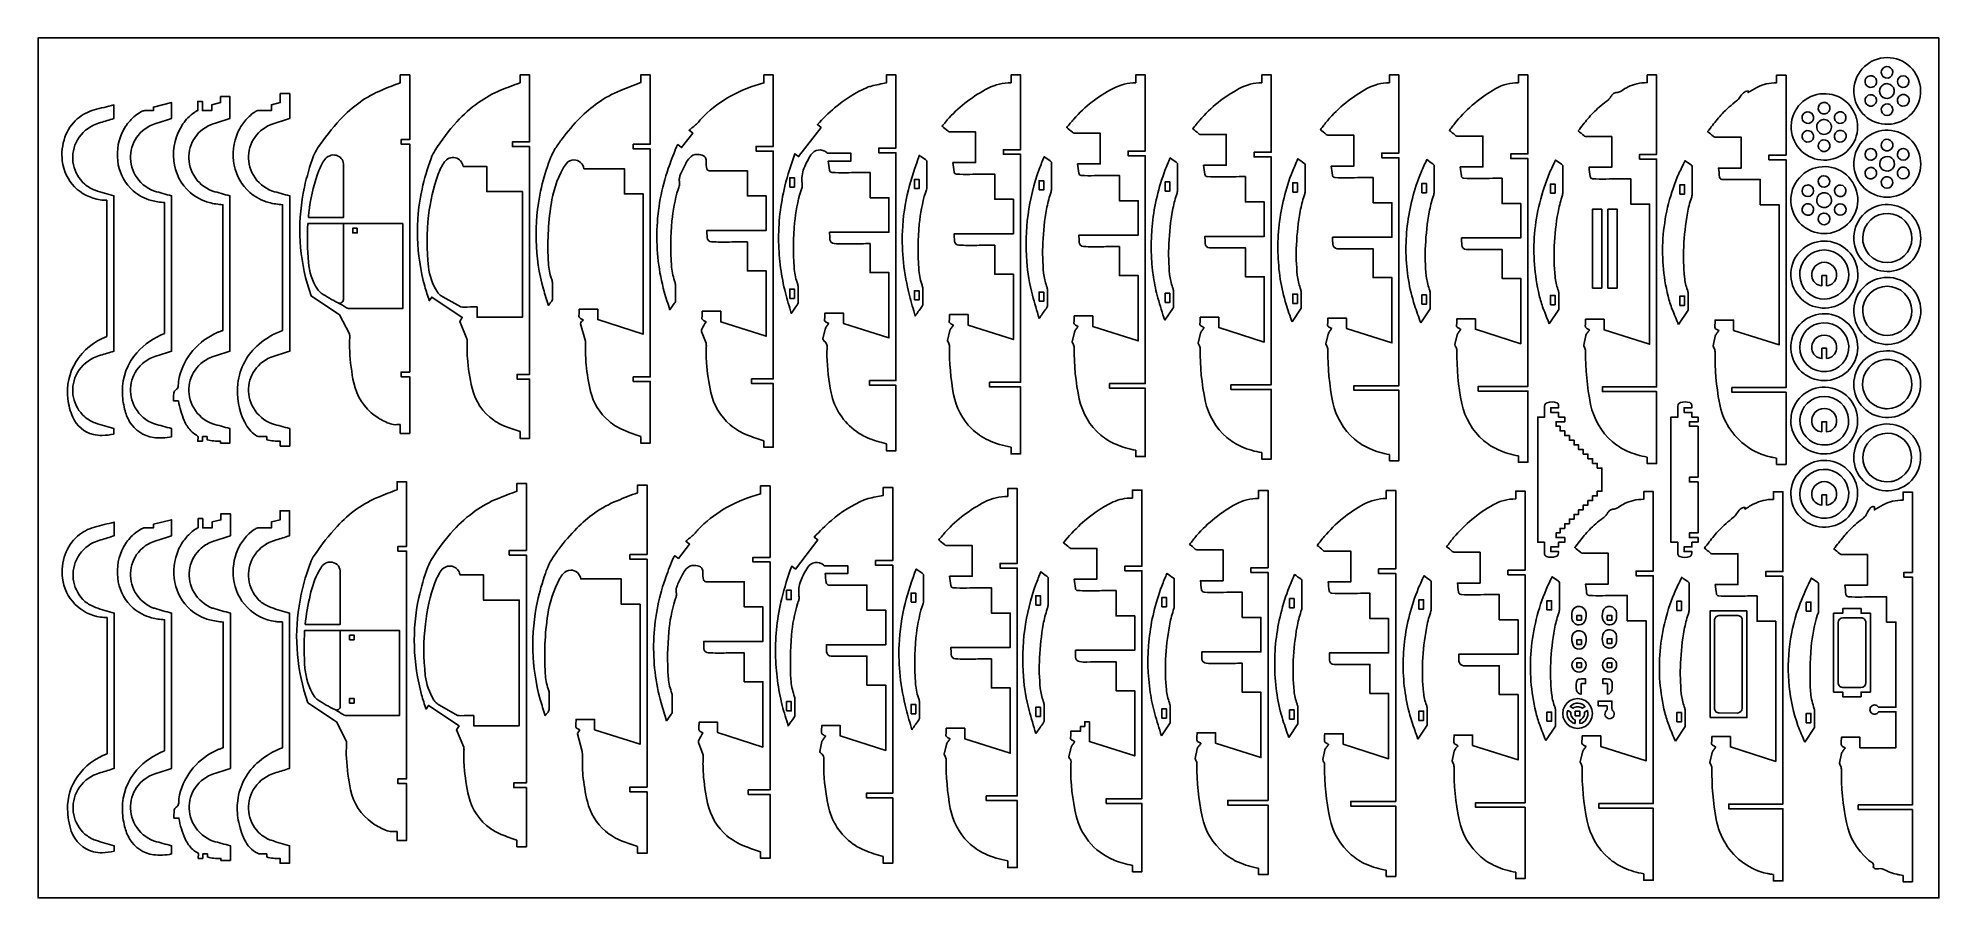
# Model space of a CAD drawing. Extents: x -3190 to 1727, y -837 to 1388.
import ezdxf

# ---------------------------------------------------------------- set-up
doc = ezdxf.new("R2010")
doc.units = 0
doc.header["$MEASUREMENT"] = 0
doc.layers.get('0').update_dxf_attribs({"linetype": 'CONTINUOUS'})
doc.layers.add('ETCH', color=5, linetype='CONTINUOUS')
doc.layers.add('LAYER_1', color=18, linetype='CONTINUOUS')

msp = doc.modelspace()

# ---------------------------------------------------------------- linework, layer by layer
msp.add_lwpolyline([(1726.7, 1387.7), (1726.7, -837.4), (-3190.3, -837.4), (-3190.3, 1387.7)], close=True)
at = {"layer": 'ETCH'}
for points in [[(-2412.8, 702, -0.012843), (-2392.5, 689.8, 0.077208), (-2387.1, 687.4), (-2247.1, 687.4), (-2247.1, 907.5), (-2400.4, 907.5)], [(-2421.1, -350.8, -0.012843), (-2400.8, -362.9, 0.077208), (-2395.3, -365.3), (-2255.4, -365.3), (-2255.4, -145.3), (-2408.6, -145.3)]]:
    msp.add_lwpolyline(points, format="xyb", dxfattribs=at)
at = {"layer": 'LAYER_1'}
for points in [[(1548, 1324.4, 0.988009), (1635.8, 1175.8, 0.987952), (1551.6, 1326.5, 0.00606), (1549.8, 1325.5, 0.006032)], [(-2253.3, 387.6), (-2253.3, 364.5), (-2228.8, 364.5), (-2228.8, 511.3), (-2251, 511.3), (-2251, 523.3), (-2228.8, 523.3), (-2228.8, 1113), (-2251, 1113), (-2251, 1125), (-2228.8, 1125), (-2228.8, 1292.2), (-2253.3, 1292.2), (-2253.3, 1271.5, 0.01158), (-2301.4, 1252.8, 0.056715), (-2357.3, 1221.9, 0.052187), (-2408.4, 1176.8, 0.037532), (-2467.1, 1102.4, 0.058109), (-2477.4, 1082.5, 0.037025), (-2501.2, 1001.6, 0.060336), (-2512.8, 876.9, 0.060322), (-2494.3, 753), (-2484.2, 720.4), (-2410.3, 671.1), (-2384.7, 622.1, -0.078028), (-2383.9, 613.2, 0.031), (-2384.2, 577.2, 0.037901), (-2373.6, 495.2, 0.189405), (-2317.9, 410.1, 0.049278), (-2286.8, 392.3, 0.066747), (-2270.9, 387.6, 0.057733), (-2262.1, 387.3, -0.019225)], [(-1943.5, 369.3), (-1943.5, 351.8), (-1918.9, 351.8), (-1918.9, 505.1), (-1951.3, 505.1), (-1951.3, 517.1), (-1918.9, 517.1), (-1918.9, 1106.7), (-1963.3, 1106.7), (-1963.3, 1118.7), (-1918.9, 1118.7), (-1918.9, 1292.2), (-1943.5, 1292.2), (-1943.5, 1271.8, 0.011138), (-1993.7, 1252.4, 0.057158), (-2051.1, 1220.7, 0.053536), (-2107.2, 1170.9, 0.043612), (-2163, 1097.6, 0.051411), (-2173.6, 1076.2, 0.036287), (-2197, 996.6, 0.060336), (-2208.7, 870.5, 0.060322), (-2189.9, 745.2, 0.011291), (-2184.3, 726.6, -0.003763), (-2178.4, 708), (-2172.1, 717.5), (-2092.8, 664.6), (-2099.4, 654.6), (-2080.9, 609.5, -0.057304), (-2080.2, 599.5, 0.029813), (-2079.7, 559.6, 0.040877), (-2067.7, 481.9, 0.181545), (-2011.6, 398.9, 0.05984), (-1983.8, 383.8, 0.017043)], [(-1631.1, 357), (-1631.1, 339.6), (-1606.6, 339.6), (-1606.6, 499), (-1650.9, 499), (-1650.9, 511), (-1606.6, 511), (-1606.6, 1100.6), (-1650.9, 1100.6), (-1650.9, 1112.6), (-1606.6, 1112.6), (-1606.6, 1292.2), (-1631.1, 1292.2), (-1631.1, 1272.5, 0.009719), (-1684, 1251.9, 0.05729), (-1742.3, 1219.7, 0.042456), (-1788.3, 1180.7, 0.035928), (-1834.8, 1126.6, 0.013503), (-1852.3, 1101.6, 0.032705), (-1858.6, 1090.7, 0.029032), (-1869.8, 1063.9, 0.031155), (-1890.2, 991.7, 0.060336), (-1902, 864.2, 0.060323), (-1883, 737.6, 0.011291), (-1876.7, 716.7, -0.003763), (-1870.1, 695.8, -0.036784), (-1864.4, 703.2, 0.110753), (-1859.7, 711.4), (-1859.7, 755.1, 0.034327), (-1862.3, 764.9, -0.065222), (-1870.1, 804.7, -0.053378), (-1863.4, 957, -0.084019), (-1832.9, 1049.4, -0.054475), (-1823.7, 1063.1, -0.22028), (-1804.1, 1072.1, -0.181086), (-1787.1, 1065.8, -0.177894), (-1778.2, 1049.6), (-1673.6, 1049.6), (-1673.6, 984.2), (-1625, 984.2), (-1625, 621.5), (-1742.5, 659), (-1742.5, 685.9), (-1790.4, 685.9, -0.024568), (-1791.2, 669.3, 0.148453), (-1790.4, 665.2, 0.167335), (-1787.3, 662.3, -0.043011), (-1780.4, 658.5, -0.053806), (-1784.3, 653.9, 0.162675), (-1787.1, 648.5), (-1774.5, 603.3, -0.03761), (-1773.9, 591, 0.029502), (-1772.4, 541.7, 0.037089), (-1761.1, 473.3, 0.157363), (-1714.2, 396.9, 0.085148), (-1671, 371.1, 0.015306)], [(-1312.9, 345.5), (-1312.9, 328.9), (-1288.4, 328.9), (-1288.4, 493.7), (-1344.8, 493.7), (-1344.8, 505.7), (-1288.4, 505.7), (-1288.4, 1095.3), (-1332.8, 1095.3), (-1332.8, 1107.3), (-1288.4, 1107.3), (-1288.4, 1292.2), (-1312.9, 1292.2), (-1312.9, 1271.5, 0.061921), (-1399.3, 1237, 0.067998), (-1467.4, 1186.4, 0.021444), (-1477.4, 1175.6, -0.02519), (-1487.5, 1165, -0.020295), (-1496.7, 1156.9, 0.006764), (-1506.1, 1149.1), (-1496.7, 1141.8), (-1525.7, 1104.3), (-1535.2, 1111.7, 0.056291), (-1541, 1100.9, 0.012633), (-1560.1, 1050, 0.075447), (-1589.4, 891.2, 0.075461), (-1570.4, 730.8, 0.011291), (-1563.4, 707.6, -0.003763), (-1556.1, 684.4, -0.014708), (-1544, 701.5, 0.088472), (-1541.6, 706.1), (-1541.6, 749.8, 0.040504), (-1544, 759.6, -0.066048), (-1551.9, 799.4, -0.037693), (-1550.5, 914.2, -0.052115), (-1534.7, 995.8, -0.029026), (-1532.7, 1001.2, 0.063373), (-1531.1, 1006.8, 0.083563), (-1531.2, 1016.6, -0.089498), (-1531.1, 1026.4, -0.058075), (-1528.3, 1035.4, -0.017801), (-1515, 1063.2, -0.055681), (-1505.4, 1077.2, -0.219798), (-1484.9, 1086.6, -0.117737), (-1468.9, 1082.7, -0.172185), (-1463.9, 1077.5, -0.124003), (-1462.2, 1067.7, 0.08265), (-1460.5, 1049.3, 0.164391), (-1458.2, 1045.7, 0.161089), (-1454.1, 1044.3, 0.009921), (-1404.8, 1043.9, -0.003307), (-1355.4, 1044.3), (-1355.4, 978.9), (-1306.8, 978.9), (-1306.8, 889.8), (-1460, 889.8, 0.009842), (-1459.7, 871.8, 0.393252), (-1448, 860.2, 0.012272), (-1401.7, 859.8, -0.004091), (-1355.4, 860.2), (-1355.4, 785.2), (-1306.8, 785.2), (-1306.8, 616.2), (-1424.3, 653.7), (-1424.3, 680.6), (-1472.2, 680.6, -0.024568), (-1473.1, 664, 0.148453), (-1472.2, 659.9, 0.167335), (-1469.1, 657, -0.043011), (-1462.3, 653.2, 0.035977), (-1472.9, 634.5, 0.130623), (-1474, 628.6), (-1462.3, 598.2, -0.05357), (-1461.7, 588, 0.029114), (-1461.1, 547.3, 0.035901), (-1450.1, 470.9, 0.163176), (-1400, 387.1, 0.085575), (-1354.9, 360.2, 0.014882)], [(-995.7, 337.4), (-995.7, 319.8), (-971.1, 319.8), (-971.1, 489.1), (-1039.5, 489.1), (-1039.5, 501.1), (-971.1, 501.1), (-971.1, 1090.7), (-1015.5, 1090.7), (-1015.5, 1102.7), (-971.1, 1102.7), (-971.1, 1292.2), (-995.7, 1292.2), (-995.7, 1271.6, 0.012013), (-1034.7, 1263.3, 0.043438), (-1045.2, 1259.9, 0.077071), (-1129.8, 1206.9, 0.031251), (-1174.2, 1163.5), (-1164.7, 1156.1), (-1223.2, 1080.8), (-1232.6, 1088.2, 0.028113), (-1258.3, 1004.5, 0.065025), (-1274.6, 860.1, 0.028538), (-1269.5, 792.8, 0.029197), (-1257, 728, 0.011608), (-1249.6, 701.6, -0.003869), (-1241.8, 675.3, -0.014708), (-1227.2, 695.9, 0.088472), (-1224.3, 701.6), (-1224.3, 745.2, 0.040504), (-1226.8, 755, -0.066048), (-1234.6, 794.8, -0.037693), (-1233.3, 909.6, -0.052115), (-1217.4, 991.3, -0.028884), (-1215.5, 996.6, 0.062945), (-1213.9, 1002.1, 0.076202), (-1213.8, 1011.8, -0.133631), (-1209.1, 1050.4, -0.043844), (-1191, 1085.5, -0.460888), (-1150.3, 1091.4, -0.102034), (-1149.5, 1090.3, 0.177148), (-1148.5, 1089.3), (-1087.5, 1089.3), (-1087.5, 1069.3), (-1146.2, 1069.3, 0.002487), (-1143.3, 1045.8, 0.360375), (-1136.8, 1039.7, 0.020957), (-1102.3, 1039, -0.005432), (-1038.2, 1039.7), (-1038.2, 974.3), (-989.5, 974.3), (-989.5, 885.2), (-1142.7, 885.2, 0.008503), (-1142.3, 867.1, 0.393252), (-1130.7, 855.6, 0.012272), (-1084.4, 855.2, -0.004091), (-1038.2, 855.6), (-1038.2, 780.6), (-989.5, 780.6), (-989.5, 611.7), (-1107, 649.1), (-1107, 676.1), (-1155, 676.1, -0.024568), (-1155.8, 659.4, 0.148453), (-1155, 655.3, 0.167335), (-1151.9, 652.4, -0.043011), (-1145, 648.6, -0.023258), (-1150, 641.8, 0.069876), (-1154.4, 634.5), (-1159.9, 609.3, 0.187059), (-1156.5, 603.7, -0.16278), (-1149.7, 593.8, -0.090499), (-1149.1, 588, 0.028996), (-1149.7, 564.8, 0.041055), (-1138.7, 469.9, 0.191262), (-1073.4, 369.4, 0.0569), (-1044.5, 353.4, 0.036435)], [(-673.3, 329.4), (-673.3, 311.4), (-648.8, 311.4), (-648.8, 485), (-729.1, 485), (-729.1, 497), (-648.8, 497), (-648.8, 1086.7), (-693.1, 1086.7), (-693.1, 1098.7), (-648.8, 1098.7), (-648.8, 1292.2), (-673.3, 1292.2), (-673.3, 1271.9, 0.117904), (-732.3, 1257.8, 0.090171), (-833.6, 1180.9, 0.014621), (-842.8, 1170.3, -0.004873), (-851.8, 1159.4, -0.016502), (-837.1, 1147.3, 0.09933), (-833, 1144.8), (-765.1, 1144.8), (-765.1, 1065.2), (-823.8, 1065.2, 0.001901), (-820.9, 1041.7, 0.360443), (-814.5, 1035.6, 0.020886), (-779.9, 1034.9, -0.005414), (-715.8, 1035.6), (-715.8, 970.3), (-667.2, 970.3), (-667.2, 881.2), (-820.4, 881.2, 0.008503), (-820, 863.1, 0.393252), (-808.4, 851.6, 0.012272), (-762.1, 851.2, -0.004091), (-715.8, 851.6), (-715.8, 776.6), (-667.2, 776.6), (-667.2, 607.6), (-784.7, 645.1), (-784.7, 672), (-832.6, 672, -0.024568), (-833.4, 655.4, 0.148453), (-832.6, 651.2, 0.167335), (-829.5, 648.4, -0.043011), (-822.6, 644.6, -0.023258), (-827.6, 637.7, 0.069876), (-832, 630.5), (-837.6, 605.2, 0.112129), (-835.6, 599.9, -0.149624), (-832.6, 589.8, 0.049333), (-822, 464.9, 0.153631), (-775.4, 377.1, 0.08541), (-732.2, 347.1, 0.072962)], [(-350.7, 321.3), (-350.7, 304.7), (-326.2, 304.7), (-326.2, 481.6), (-418.6, 481.6), (-418.6, 493.6), (-326.2, 493.6), (-326.2, 1083.2), (-370.6, 1083.2), (-370.6, 1095.2), (-326.2, 1095.2), (-326.2, 1292.2), (-350.7, 1292.2), (-350.7, 1271.7, 0.120914), (-409.5, 1257.2, 0.090688), (-511.1, 1178, 0.01458), (-520.3, 1167.1, -0.00486), (-529.3, 1156, -0.016502), (-514.6, 1143.8, 0.09933), (-510.5, 1141.4), (-442.6, 1141.4), (-442.6, 1061.8), (-501.3, 1061.8, 0.001901), (-498.4, 1038.2, 0.360444), (-491.9, 1032.2, 0.020886), (-457.4, 1031.5, -0.005414), (-393.2, 1032.2), (-393.2, 966.8), (-344.6, 966.8), (-344.6, 877.7), (-497.8, 877.7, 0.008503), (-497.4, 859.6, 0.393252), (-485.8, 848.1, 0.012272), (-439.5, 847.7, -0.004091), (-393.2, 848.1), (-393.2, 773.1), (-344.6, 773.1), (-344.6, 604.1), (-462.1, 641.6), (-462.1, 668.5), (-510.1, 668.5, -0.024568), (-510.9, 651.9, 0.148453), (-510.1, 647.8, 0.167335), (-506.9, 644.9, -0.043011), (-500.1, 641.1, -0.023258), (-505.1, 634.3, 0.069876), (-509.5, 627), (-515, 601.7, 0.112299), (-513.1, 596.4, -0.149806), (-510.1, 586.3, 0.056062), (-497, 453.5, 0.166377), (-441.1, 360.2, 0.07368), (-402.6, 336.4, 0.061659)], [(-24.8, 314.9), (-24.8, 298.3), (-0.3, 298.3), (-0.3, 478.4), (-104.7, 478.4), (-104.7, 490.4), (-0.3, 490.4), (-0.3, 1080), (-44.7, 1080), (-44.7, 1092), (-0.3, 1092), (-0.3, 1292.2), (-24.8, 1292.2), (-24.8, 1271.7, 0.123894), (-83.3, 1256.9, 0.091131), (-185.2, 1175.4, 0.014529), (-194.4, 1164.2, -0.004843), (-203.4, 1152.8, -0.016502), (-188.7, 1140.6, 0.09933), (-184.6, 1138.2), (-116.7, 1138.2), (-116.7, 1058.6), (-175.4, 1058.6, 0.001901), (-172.5, 1035, 0.360444), (-166, 1029, 0.020886), (-131.5, 1028.3, -0.005414), (-67.3, 1029), (-67.3, 963.6), (-18.7, 963.6), (-18.7, 874.5), (-171.9, 874.5, 0.008503), (-171.5, 856.4, 0.393252), (-159.9, 844.9, 0.012272), (-113.6, 844.5, -0.004091), (-67.3, 844.9), (-67.3, 769.9), (-18.7, 769.9), (-18.7, 600.9), (-136.2, 638.4), (-136.2, 665.3), (-184.2, 665.3, -0.024568), (-185, 648.7, 0.148453), (-184.2, 644.6, 0.167335), (-181, 641.7, -0.043011), (-174.2, 637.9, -0.023258), (-179.2, 631.1, 0.069876), (-183.6, 623.8), (-189.1, 598.5, 0.111597), (-187.2, 593.2, -0.149055), (-184.2, 583, 0.055297), (-171.1, 448.5, 0.165637), (-115.2, 354.3, 0.074052), (-76.6, 330.1, 0.062267)], [(305.3, 310.1), (305.3, 294.1), (329.9, 294.1), (329.9, 476.1), (213.5, 476.1), (213.5, 488.1), (329.9, 488.1), (329.9, 1077.8), (285.5, 1077.8), (285.5, 1089.8), (329.9, 1089.8), (329.9, 1292.3), (305.3, 1292.3), (305.3, 1271.8, 0.126119), (247.1, 1256.9, 0.091419), (145, 1173.7, 0.014484), (135.8, 1162.2, -0.004828), (126.8, 1150.5, -0.016502), (141.5, 1138.3, 0.09933), (145.6, 1135.9), (213.5, 1135.9), (213.5, 1056.3), (154.8, 1056.3, 0.001901), (157.7, 1032.8, 0.360444), (164.2, 1026.7, 0.020886), (198.7, 1026, -0.005414), (262.8, 1026.7), (262.8, 961.3), (311.5, 961.3), (311.5, 872.2), (158.3, 872.2, 0.008503), (158.7, 854.2, 0.393252), (170.3, 842.6, 0.012272), (216.6, 842.3, -0.004091), (262.8, 842.6), (262.8, 767.7), (311.5, 767.7), (311.5, 598.7), (194, 636.2), (194, 663.1), (146, 663.1, -0.024568), (145.2, 646.4, 0.148453), (146, 642.3, 0.167335), (149.1, 639.4, -0.043011), (156, 635.7, -0.023258), (151, 628.8, 0.069876), (146.6, 621.6), (141.1, 596.3, 0.111047), (143, 590.9, -0.148469), (146, 580.7, 0.054707), (159.1, 444.9, 0.165051), (215, 349.9, 0.074339), (253.6, 325.5, 0.062744)], [(639, 306.4), (639, 289.8), (663.5, 289.8), (663.5, 474.1), (535.1, 474.1), (535.1, 486.1), (663.5, 486.1), (663.5, 1075.8), (619.1, 1075.8), (619.1, 1087.8), (663.5, 1087.8), (663.5, 1292.2), (639, 1292.2), (639, 1272.1, 0.128191), (580.9, 1257, 0.091656), (478.7, 1172.1, 0.014439), (469.5, 1160.4, -0.004813), (460.5, 1148.5, -0.016502), (475.1, 1136.4, 0.09933), (479.3, 1133.9), (547.2, 1133.9), (547.2, 1054.3), (488.5, 1054.3, 0.001901), (491.4, 1030.8, 0.360444), (497.8, 1024.7, 0.020886), (532.4, 1024, -0.005414), (596.5, 1024.7), (596.5, 959.3), (645.1, 959.3), (645.1, 870.3), (491.9, 870.3, 0.008503), (492.3, 852.2, 0.393252), (503.9, 840.7, 0.012272), (550.2, 840.3, -0.004091), (596.5, 840.7), (596.5, 765.7), (645.1, 765.7), (645.1, 596.7), (527.6, 634.2), (527.6, 661.1), (479.7, 661.1, -0.024568), (478.9, 644.5, 0.148453), (479.7, 640.3, 0.167335), (482.8, 637.5, -0.043011), (489.7, 633.7, -0.023258), (484.6, 626.8, 0.069876), (480.3, 619.6), (474.7, 594.3, 0.110668), (476.7, 588.9, -0.148065), (479.6, 578.7, 0.054306), (492.7, 441.9, 0.164645), (548.7, 346.4, 0.074533), (587.3, 321.9, 0.063073)], [(972, 303.3), (972, 286.7), (996.5, 286.7), (996.5, 472.9), (856.2, 472.9), (856.2, 484.9), (996.5, 484.9), (996.5, 1074.5), (952.2, 1074.5), (952.2, 1086.5), (996.5, 1086.5), (996.5, 1292.2), (972, 1292.2), (972, 1272.2, 0.055186), (945.2, 1269.3, 0.062108), (922.5, 1261.1, 0.040613), (907, 1251.6, -0.093941), (898.1, 1247.4, -0.04904), (893.4, 1246.7, 0.136038), (885, 1243.8, 0.102185), (879.4, 1238, -0.031844), (874.7, 1231.4, -0.063453), (866.3, 1223.5, 0.043886), (831.4, 1193.2, 0.019557), (818.4, 1178.6, 0.009538), (793.5, 1147.3, -0.016502), (808.2, 1135.1, 0.09933), (812.3, 1132.7), (880.2, 1132.7), (880.2, 1053.1), (821.5, 1053.1, 0.001901), (824.4, 1029.5, 0.360444), (830.9, 1023.5, 0.020886), (865.4, 1022.8, -0.005414), (929.5, 1023.5), (929.5, 958.1), (978.2, 958.1), (978.2, 595.4), (860.6, 632.9), (860.6, 659.8), (812.7, 659.8, -0.024568), (811.9, 643.2, 0.148453), (812.7, 639.1, 0.167335), (815.8, 636.2, -0.043011), (822.7, 632.4, -0.023258), (817.7, 625.6, 0.069876), (813.3, 618.3), (807.7, 593, 0.110282), (809.7, 587.6, -0.147653), (812.7, 577.4, 0.053899), (825.7, 439.6, 0.164226), (881.7, 343.6, 0.07473), (920.4, 318.9, 0.063409)], [(1306.9, 300.9), (1306.9, 284.2), (1331.4, 284.2), (1331.4, 471.1), (1191, 471.1), (1191, 483.1), (1331.4, 483.1), (1331.4, 1072.7), (1287, 1072.7), (1287, 1084.7), (1331.4, 1084.7), (1331.4, 1291.5), (1306.9, 1291.5), (1306.9, 1271.7, 0.055709), (1280, 1268.7, 0.062568), (1257.4, 1260.4, 0.016607), (1245.1, 1253.7, -0.005535), (1233, 1246.6), (1233, 1250.6, 0.187803), (1220.7, 1245.8, 0.077073), (1211.6, 1234.5, -0.099826), (1203.4, 1225.1, 0.038946), (1166.2, 1191.8, 0.019538), (1153.2, 1177.1, 0.009517), (1128.4, 1145.5, -0.016502), (1143, 1133.3, 0.09933), (1147.2, 1130.9), (1215.1, 1130.9), (1215.1, 1051.3), (1156.4, 1051.3, 0.001354), (1159.2, 1027.7, 0.370222), (1165.7, 1021.7, 0.011951), (1215.1, 1021.3, -0.003984), (1264.4, 1021.7), (1264.4, 956.3), (1313, 956.3), (1313, 593.6), (1195.5, 631.1), (1195.5, 658), (1147.6, 658, -0.024568), (1146.8, 641.4, 0.148453), (1147.6, 637.3, 0.167335), (1150.7, 634.4, -0.043011), (1157.6, 630.6, -0.023258), (1152.5, 623.8, 0.069876), (1148.2, 616.5), (1142.6, 591.2, 0.110147), (1144.6, 585.8, -0.14751), (1147.5, 575.6, 0.048821), (1158.7, 443.7, 0.095133), (1183.5, 380, 0.097671), (1230.3, 330.4, 0.101051), (1290.5, 303.6, 0.019106), (1298.7, 302.2, -0.006368)], [(1543, 1261.8, 0.950953), (1559.4, 1287.2, 0.951079), (1540.5, 1263.5, 0.025074), (1541.7, 1262.6, 0.02514)], [(1589.4, 1284.2, 0.951083), (1596.7, 1313, 0.952097), (1586.5, 1285.1, 0.024539), (1587.9, 1284.6, 0.025072)], [(1639.5, 1288.8, 0.95326), (1627.7, 1261.3, 0.952598), (1642.1, 1287.5, 0.024277), (1640.9, 1288.2, 0.023929)], [(-2827, 448.9), (-2839.8, 448.9, -0.012709), (-2839.4, 467.6, -0.186771), (-2835.9, 475.4, -0.031934), (-2831.8, 478.9, 0.130659), (-2828.5, 483.3, 0.101306), (-2827.5, 488.4, -0.060865), (-2825.1, 509.1, -0.116481), (-2789.7, 578.8, -0.116481), (-2726.9, 625.4, -0.017395), (-2719.6, 628.3, 0.005798), (-2712.2, 631), (-2712.2, 956.2, -0.045607), (-2747.5, 961.9, -0.119052), (-2797, 988.1, -0.187593), (-2839.3, 1070.3, -0.176665), (-2815.5, 1165.2, -0.046818), (-2802.5, 1181, -0.04327), (-2785.6, 1195.3, -0.034612), (-2779.3, 1199.2, -0.119897), (-2777.2, 1199.7), (-2777.2, 1223.7), (-2765.2, 1223.7), (-2765.2, 1199.7), (-2741, 1199.7), (-2741, 1215), (-2718.3, 1220.6), (-2718.3, 1236.2), (-2693.8, 1236.2), (-2693.8, 1179.5, -0.0023), (-2737, 1165.5, 0.102473), (-2769.3, 1147.2, 0.336459), (-2791.5, 1039.7, 0.170276), (-2746.9, 994.9, 0.041463), (-2738.3, 991.6, 0.008219), (-2693.8, 979.4), (-2693.8, 577.4, -0.0023), (-2737, 563.3, 0.102473), (-2769.3, 545.1, 0.336459), (-2791.5, 437.6, 0.170276), (-2746.9, 392.8, 0.041463), (-2738.3, 389.5, 0.008219), (-2693.8, 377.2), (-2693.8, 339.6), (-2718.3, 339.6), (-2718.3, 344.5, -0.040458), (-2735.9, 345, -0.040959), (-2753, 348.3), (-2753, 356.4), (-2765.2, 356.4), (-2765.2, 344.4), (-2777.2, 344.4, -0.042249), (-2776.5, 352.2, 0.164319), (-2777.2, 356.4, 0.142751), (-2780.4, 359.8, -0.073336), (-2795.1, 371.4, -0.092121), (-2812.2, 397.8, -0.054046)], [(-2557.7, 631), (-2557.7, 956.2, -0.045607), (-2593, 961.9, -0.119052), (-2642.5, 988.1, -0.164437), (-2682.8, 1058.5, -0.154496), (-2673.2, 1144.1, -0.067132), (-2655.6, 1172.5, -0.067132), (-2631.1, 1195.3, -0.094604), (-2621.5, 1199.7), (-2586.5, 1199.7), (-2586.5, 1215), (-2563.8, 1220.6), (-2563.8, 1244), (-2539.3, 1244), (-2539.3, 1179.5, -0.0023), (-2582.5, 1165.5, 0.102473), (-2614.8, 1147.2, 0.336459), (-2637, 1039.7, 0.170276), (-2592.4, 994.9, 0.041463), (-2583.8, 991.6, 0.008219), (-2539.3, 979.4), (-2539.3, 577.4, -0.0023), (-2582.5, 563.3, 0.102473), (-2614.8, 545.1, 0.336459), (-2637, 437.6, 0.170276), (-2592.4, 392.8, 0.041463), (-2583.8, 389.5, 0.008219), (-2539.3, 377.2), (-2539.3, 331.9), (-2563.8, 331.9), (-2563.8, 344.5, -0.040458), (-2581.4, 345, -0.040959), (-2598.5, 348.3), (-2598.5, 356.4), (-2618.7, 356.4, -0.150836), (-2627.5, 359.7, -0.117974), (-2655.8, 393.3, -0.146319), (-2673.5, 493.6, -0.192468), (-2618.3, 595.7, -0.083871)], [(1509.5, 1191.1, 0.927864), (1347, 1136.3, 0.927971), (1515.8, 1166.3, 0.03736), (1513.6, 1179, 0.037418)], [(1542.6, 1213.6, 0.952593), (1559.4, 1238.1, 0.95157), (1540.3, 1215.3, 0.024816), (1541.4, 1214.4, 0.024279)], [(1576.6, 1261.2, 0.770665), (1600, 1233.1, 0.751593), (1594.3, 1269.4, 0.141818), (1584.8, 1267.9, 0.129519)], [(1626.8, 1213.4, 0.975077), (1642.7, 1239.3, 0.97506), (1625.5, 1214.2, 0.012628), (1626.1, 1213.8, 0.012619)], [(-2994, 363.1), (-2994, 377.2, -0.019771), (-3042.1, 391.7, -0.097096), (-3069.5, 407.5, -0.336459), (-3091.7, 515, -0.170276), (-3047.1, 559.8, -0.044461), (-3028.8, 566.8, 0.01152), (-2994, 577.4), (-2994, 979.4, -0.019771), (-3042.1, 993.8, -0.097096), (-3069.5, 1009.7, -0.336459), (-3091.7, 1117.2, -0.170276), (-3047.1, 1162, -0.044461), (-3028.8, 1168.9, 0.01152), (-2994, 1179.5), (-2994, 1214.6, 0.004903), (-3045.1, 1201.6, 0.116274), (-3088.7, 1178.3, 0.126509), (-3120.6, 1131.2, 0.115888), (-3127.6, 1069.8, 0.165557), (-3095.6, 1002.6, 0.165558), (-3029.2, 969, 0.027352), (-3020.8, 968.2, -0.009115), (-3012.4, 967.8), (-3012.4, 615.5, 0.164612), (-3091.8, 550.4, 0.171175), (-3113.3, 453.9, 0.07237), (-3100.5, 406.6, 0.234888), (-3047.2, 361.7, 0.06659), (-3024.7, 359.3, 0.048535)], [(-2863.1, 622.7), (-2863.1, 962, -0.045578), (-2896.9, 967.4, -0.119082), (-2944.1, 992.5, -0.164652), (-2982.6, 1059.7, -0.154282), (-2973.3, 1141.7, -0.080612), (-2952.4, 1173.7, -0.080612), (-2922.4, 1197.4, -0.124982), (-2914.4, 1199.7), (-2892, 1199.7), (-2892, 1209.1), (-2844.7, 1220.6), (-2844.7, 1179.5, -0.0023), (-2888, 1165.5, 0.102473), (-2920.3, 1147.2, 0.336459), (-2942.4, 1039.7, 0.170276), (-2897.9, 994.9, 0.041463), (-2889.3, 991.6, 0.008219), (-2844.7, 979.4), (-2844.7, 577.4, -0.0023), (-2888, 563.3, 0.102473), (-2920.3, 545.1, 0.336459), (-2942.4, 437.6, 0.170276), (-2897.9, 392.8, 0.041463), (-2889.3, 389.5, 0.008219), (-2844.7, 377.2), (-2844.7, 356.2, -0.088823), (-2892, 354.1, -0.230967), (-2953.3, 395, -0.07343), (-2966.4, 427.4, -0.05589), (-2972.1, 472.9, -0.186646), (-2934.7, 573.5, -0.121989)], [(1378.8, 1169.5, 0.975058), (1396.9, 1193.4, 0.975249), (1377.6, 1170.5, 0.012531), (1378.2, 1170, 0.012628)], [(1421.1, 1193.5, 0.976251), (1438.5, 1218, 0.976386), (1419.9, 1194.3, 0.011948), (1420.5, 1193.9, 0.012017)], [(1463.5, 1168.9, 0.976042), (1479.7, 1194, 0.975782), (1462.3, 1169.7, 0.012257), (1462.9, 1169.3, 0.012124)], [(1586.5, 1188.3, 0.952097), (1599.5, 1215.2, 0.952996), (1584, 1189.7, 0.024067), (1585.2, 1189, 0.024539)], [(1379.7, 1120.5, 0.976043), (1395.9, 1145.6, 0.975784), (1378.5, 1121.3, 0.012256), (1379.1, 1120.9, 0.012124)], [(1418.8, 1141.7, 0.976252), (1440.9, 1172.8, 0.976388), (1417.4, 1142.8, 0.011947), (1418.1, 1142.3, 0.012016)], [(1463.9, 1120.3, 0.975077), (1479.7, 1146.3, 0.97506), (1462.6, 1121.1, 0.012628), (1463.2, 1120.7, 0.012619)], [(1544.5, 990.7, 0.988058), (1643.2, 1133.1, 0.988098), (1541.1, 993.1, 0.005987), (1542.8, 991.9, 0.006007)], [(-2491.1, 923.1), (-2400.4, 923.1), (-2400.4, 1061.9, 0.327649), (-2419.5, 1084.3, 0.30501), (-2448.8, 1073.2, 0.064273), (-2463.9, 1044.6, 0.055133), (-2487.9, 950.3, 0.007933), (-2489.6, 936.7, -0.002644)], [(-921.4, 668.2, -0.014665), (-905.1, 691.2, 0.088209), (-901.9, 697.5), (-901.9, 741.1, 0.040603), (-904.4, 751, -0.066272), (-912.3, 790.8, -0.037569), (-910.8, 905.7, -0.052115), (-895, 987.2, -0.028888), (-893.1, 992.5, 0.062959), (-891.5, 998), (-891.5, 1069.5, 0.137471), (-894.7, 1073.1, -0.022773), (-910.3, 1084.1, 0.030864), (-938.8, 995.1, 0.052022), (-954.5, 888.2, 0.037686), (-951.7, 807.1, 0.035172), (-936.2, 721.6, 0.007553), (-928.9, 694.9, -0.002518)], [(1421.1, 1096.7, 0.976253), (1438.5, 1121.2, 0.976387), (1419.9, 1097.5, 0.011947), (1420.5, 1097.1, 0.012016)], [(1552.9, 1071.8, 0.953254), (1549.4, 1101.5, 0.952591), (1550.1, 1071.6, 0.02428), (1551.5, 1071.6, 0.023933)], [(1584, 1098.3, 0.976251), (1601.4, 1122.8, 0.976386), (1582.8, 1099.2, 0.011948), (1583.4, 1098.7, 0.012017)], [(1629, 1072.5, 0.953252), (1640.8, 1100, 0.952591), (1626.4, 1073.8, 0.02428), (1627.7, 1073.1, 0.023933)], [(-2054.8, 692), (-2054.8, 665.1), (-1937.3, 665.1), (-1937.3, 990.3), (-2029.8, 990.3), (-2029.8, 1055.6), (-2090.5, 1055.6, 0.307009), (-2110.8, 1077.6, 0.30501), (-2138.9, 1066.9, 0.068756), (-2155.4, 1035.2, 0.057139), (-2180.1, 928.2, 0.056363), (-2180.2, 795.3, 0.112085), (-2158, 731.6, 0.06631), (-2152, 724.4, 0.057154), (-2143.3, 718), (-2096.7, 692, 0.076491), (-2088.4, 691.2, -0.012724)], [(-600.6, 662.2, -0.013239), (-618, 722.2, -0.043697), (-632.8, 809.6, -0.053791), (-629.6, 930.5, -0.053644), (-600.6, 1048.3, -0.011454), (-594.3, 1064.5, 0.003818), (-587.7, 1080.6, 0.022773), (-572.1, 1069.6, -0.137471), (-568.9, 1066), (-568.9, 994.5, -0.040609), (-571.4, 984.6, 0.035851), (-581.5, 945, 0.033236), (-591.3, 858.2, 0.03671), (-589.1, 779.1, 0.061524), (-581.6, 745.9, -0.045424), (-579.4, 737.7), (-579.4, 694, -0.088476), (-582.9, 687.2, 0.014709)], [(-275.8, 657.4, -0.013442), (-293.4, 714.5, -0.031361), (-305.1, 769, -0.063908), (-307.9, 908.4, -0.063498), (-275.3, 1044.8, -0.011797), (-268.7, 1061.2, 0.003932), (-261.8, 1077.4, 0.022773), (-246.2, 1066.4, -0.137471), (-243, 1062.8), (-243, 991.3, -0.040609), (-245.5, 981.4, 0.035851), (-255.6, 941.8, 0.033236), (-265.4, 855, 0.03671), (-263.2, 775.9, 0.061524), (-255.7, 742.7, -0.045424), (-253.5, 734.5), (-253.5, 690.8)], [(53.3, 653.5, -0.011516), (38.2, 698.2, -0.0375), (23, 763.7, -0.06631), (20.1, 904.3, -0.065612), (54.2, 1042.3, -0.012128), (61.2, 1058.8, 0.004042), (68.4, 1075.2, 0.022773), (84, 1064.2, -0.137471), (87.2, 1060.6), (87.2, 989.1, -0.040609), (84.7, 979.2, 0.035851), (74.6, 939.6, 0.033236), (64.8, 852.8, 0.03671), (67, 773.7, 0.061524), (74.5, 740.5, -0.045424), (76.7, 732.2), (76.7, 688.6)], [(386.3, 650.6, -0.010872), (370.3, 696.4, -0.038507), (354.5, 761.7, -0.069407), (351.4, 902.1, -0.068298), (387.2, 1040.3, -0.012539), (394.5, 1056.8, 0.004179), (402, 1073.2, 0.022773), (417.6, 1062.2, -0.137471), (420.8, 1058.6), (420.8, 987.1, -0.040609), (418.4, 977.2, 0.035851), (408.2, 937.6, 0.033236), (398.5, 850.8, 0.03671), (400.6, 771.7, 0.061524), (408.2, 738.5, -0.045424), (410.3, 730.2), (410.3, 686.6)], [(718.7, 648.3, -0.010271), (703.1, 688.2, -0.02917), (692.8, 722.3, -0.080322), (680.7, 881.4, -0.079073), (719.6, 1038.7, -0.01281), (727.2, 1055.4, 0.00427), (735.1, 1071.9, 0.022773), (750.7, 1060.9, -0.137471), (753.8, 1057.4), (753.8, 985.8, -0.040609), (751.4, 975.9, 0.035851), (741.3, 936.3, 0.033236), (731.5, 849.5, 0.03671), (733.7, 770.4, 0.061524), (741.2, 737.2, -0.045424), (743.4, 729), (743.4, 685.3)], [(1053.2, 646, -0.011294), (1036.9, 685.5, -0.031243), (1026, 719.8, -0.083122), (1013.6, 879.1, -0.081524), (1053.9, 1036.8, -0.013123), (1061.8, 1053.6, 0.004374), (1069.9, 1070.1, 0.022773), (1085.5, 1059.1, -0.137471), (1088.7, 1055.6), (1088.7, 984, -0.040609), (1086.3, 974.1, 0.035851), (1076.1, 934.5, 0.033236), (1066.4, 847.7, 0.03671), (1068.5, 768.6, 0.061524), (1076.1, 735.4, -0.045424), (1078.2, 727.2), (1078.2, 683.5)], [(1381.6, 896.5, 0.988058), (1480.3, 1038.9, 0.988098), (1378.2, 898.9, 0.005987), (1379.9, 897.7, 0.006007)], [(1542.6, 1025.4, 0.952593), (1559.4, 1049.9, 0.95157), (1540.3, 1027.1, 0.024816), (1541.4, 1026.2, 0.024279)], [(1583.3, 1045.6, 0.76203), (1608.7, 1072.1, 0.762047), (1573.4, 1062.3, 0.135044), (1576.1, 1052.6, 0.135054)], [(1628.2, 1024.5, 0.950904), (1642.1, 1051.6, 0.950919), (1625.5, 1026, 0.025158), (1626.8, 1025.2, 0.025166)], [(1386.5, 1007.3, 0.976251), (1387.9, 977.4, 0.976041), (1388, 1007.4, 0.012125), (1387.2, 1007.4, 0.012017)], [(1414.8, 980.2, 0.976389), (1443.7, 955.2, 0.976435), (1416, 981.6, 0.011923), (1415.4, 980.9, 0.011947)], [(1425, 1002.2, 0.975507), (1434.5, 1030.4, 0.975784), (1423.6, 1002.7, 0.012257), (1424.3, 1002.5, 0.012399)], [(1478, 1005.8, 0.976254), (1464.2, 979.2, 0.976045), (1479.2, 1005.1, 0.012123), (1478.6, 1005.5, 0.012015)], [(1586.5, 1000.1, 0.952097), (1599.5, 1027, 0.952996), (1584, 1001.5, 0.024067), (1585.2, 1000.8, 0.024539)], [(1382.8, 958.2, 0.975244), (1391.5, 929.7, 0.975502), (1384.3, 958.6, 0.012401), (1383.5, 958.4, 0.012533)], [(1427.9, 934.7, 0.975054), (1430.2, 904.4, 0.975033), (1429.5, 934.8, 0.012641), (1428.7, 934.7, 0.012631)], [(1482.6, 934, 0.975245), (1460.8, 954.3, 0.975503), (1481.6, 932.9, 0.0124), (1482.1, 933.5, 0.012532)], [(1544.5, 798.4, 0.988058), (1643.2, 940.7, 0.988098), (1541.1, 800.8, 0.005987), (1542.8, 799.6, 0.006007)], [(-2400.4, 907.5), (-2492.4, 907.5, 0.033708), (-2491, 807.7, 0.119738), (-2467.8, 737.9, 0.10777), (-2458.1, 727.9, 0.029272), (-2414.3, 702.6, 0.544062), (-2400.4, 710.8)], [(1557.4, 817.4, 0.988058), (1629.9, 922, 0.988098), (1554.9, 819.2, 0.005987), (1556.1, 818.3, 0.006007)], [(1360.7, 827.5, 0.988098), (1498.3, 722, 0.988127), (1363.2, 830.8, 0.005972), (1361.9, 829.2, 0.005987)], [(1375.7, 808.7, 0.988009), (1483.3, 741.5, 0.988058), (1377.3, 811.3, 0.006007), (1376.5, 810, 0.006032)], [(1423.9, 746.5, -0.359653), (1397.9, 771.1, -0.450586), (1429.9, 807.3, -0.450586), (1461.9, 771.1, -0.359653), (1435.9, 746.5), (1435.9, 773.1), (1423.9, 773.1)], [(1523.6, 733.5, 0.988098), (1661.2, 628, 0.988127), (1526.2, 736.8, 0.005972), (1524.9, 735.2, 0.005987)], [(1538.6, 714.7, 0.988009), (1646.3, 647.5, 0.988058), (1540.2, 717.3, 0.006007), (1539.4, 716, 0.006032)], [(1381.6, 516, 0.988058), (1480.2, 658.3, 0.988098), (1378.2, 518.4, 0.005987), (1379.9, 517.2, 0.006007)], [(1399.7, 531.9, 0.976041), (1462.8, 641.7, 0.97625), (1394.4, 535.1, 0.012018), (1397, 533.4, 0.012125)], [(1435.9, 558.3), (1435.9, 584.9), (1423.9, 584.9), (1423.9, 558.3, -0.359653), (1397.9, 582.9, -0.450586), (1429.9, 619.1, -0.450586), (1461.9, 582.9, -0.359653)], [(1548, 418.1, 0.988009), (1639.6, 564.7, 0.988058), (1544.5, 420.3, 0.006007), (1546.2, 419.2, 0.006032)], [(1592.8, 428.5, 0.951003), (1599.2, 555.8, 0.950547), (1580, 429.8, 0.025353), (1586.3, 428.9, 0.025114)], [(706.7, 83), (688.7, 83), (688.7, 407), (706.7, 407), (706.7, 435.3, -0.318505), (713.3, 444.1, -0.166858), (738.2, 443.7, -0.271814), (742.6, 438.4, -0.055395), (742.8, 434.7, 0.018448), (742.7, 431), (722.7, 431), (722.7, 419), (742.7, 419), (742.7, 407), (758.7, 407), (758.7, 395), (736.5, 395), (736.5, 383), (746.7, 383), (746.7, 371), (758.7, 371), (758.7, 359), (770.7, 359), (770.7, 347), (782.7, 347), (782.7, 335), (794.7, 335), (794.7, 323), (806.7, 323), (806.7, 311), (818.7, 311), (818.7, 299), (830.7, 299), (830.7, 287), (842.7, 287), (842.7, 275), (854.7, 275), (854.7, 215), (842.7, 215), (842.7, 203), (830.7, 203), (830.7, 191), (818.7, 191), (818.7, 179), (806.7, 179), (806.7, 167), (794.7, 167), (794.7, 155), (782.7, 155), (782.7, 143), (770.7, 143), (770.7, 131), (758.7, 131), (758.7, 119), (746.7, 119), (746.7, 107), (736.5, 107), (736.5, 95), (758.7, 95), (758.7, 83), (742.7, 83), (742.7, 71), (722.7, 71), (722.7, 59), (742.7, 59, -0.058741), (741.8, 52.2, -0.262403), (735.8, 45.8, -0.151606), (711.8, 46, -0.313078), (706.7, 52.6)], [(1051.5, 83), (1033.5, 83), (1033.5, 407), (1051.5, 407), (1051.5, 435.2, -0.315468), (1058.1, 444.2, -0.159693), (1082.2, 444.3, -0.311948), (1087.5, 437.4, -0.019147), (1087.5, 434.2, 0.006382), (1087.5, 431), (1067.5, 431), (1067.5, 419), (1087.5, 419), (1087.5, 407), (1103.5, 407), (1103.5, 395), (1081.3, 395), (1081.3, 383), (1103.5, 383), (1103.5, 251), (1081.3, 251), (1081.3, 239), (1103.5, 239), (1103.5, 107), (1081.3, 107), (1081.3, 95), (1103.5, 95), (1103.5, 83), (1087.5, 83), (1087.5, 71), (1067.5, 71), (1067.5, 59), (1087.5, 59, -0.076057), (1086.3, 51.2, -0.22246), (1081.9, 46.3, -0.195575), (1056, 46.2, -0.292641), (1051.5, 52.6)], [(1344, 406.6, 0.987451), (1515.6, 386.9, 0.987494), (1344.5, 410.9, 0.006292), (1344.2, 408.7, 0.006314)], [(1448.7, 337.2, 0.951154), (1417.4, 459.2, 0.951092), (1436.4, 334.7, 0.025067), (1442.6, 335.6, 0.025034)], [(1423.9, 368.4), (1423.9, 395), (1435.9, 395), (1435.9, 368.4, 0.358569), (1461.9, 393.1, 0.450586), (1429.9, 429.2, 0.450586), (1397.9, 393, 0.359653)], [(1548, 228.7, 0.988009), (1639.6, 375.4, 0.988058), (1544.5, 231, 0.006007), (1546.2, 229.8, 0.006032)], [(1608.7, 241.2, 0.975264), (1580.3, 363.9, 0.975245), (1602.5, 239.9, 0.012533), (1605.6, 240.5, 0.012523)], [(1385.1, 134.5, 0.988009), (1476.6, 281.2, 0.988058), (1381.6, 136.8, 0.006007), (1383.3, 135.6, 0.006032)], [(1399.7, 152.6, 0.976041), (1462.8, 262.5, 0.97625), (1394.4, 155.8, 0.012018), (1397, 154.2, 0.012125)], [(-2261.6, -665.1), (-2261.6, -688.3), (-2237, -688.3), (-2237, -541.4), (-2259.2, -541.4), (-2259.2, -529.4), (-2237, -529.4), (-2237, 60.2), (-2259.2, 60.2), (-2259.2, 72.2), (-2237, 72.2), (-2237, 239.4), (-2261.6, 239.4), (-2261.6, 218.7, 0.01158), (-2309.7, 200.1, 0.056715), (-2365.5, 169.2, 0.052187), (-2416.7, 124.1, 0.037532), (-2475.3, 49.7, 0.058109), (-2485.6, 29.8, 0.037025), (-2509.5, -51.1, 0.060336), (-2521.1, -175.8, 0.060322), (-2502.5, -299.7), (-2492.5, -332.3), (-2418.5, -381.6), (-2393, -430.6, -0.078028), (-2392.2, -439.6, 0.031), (-2392.5, -475.5, 0.037901), (-2381.9, -557.6, 0.189405), (-2326.2, -642.7, 0.049278), (-2295, -660.5, 0.066747), (-2279.2, -665.1, 0.057733), (-2270.4, -665.5, -0.019225)], [(-1951.7, -687.5), (-1951.7, -705), (-1927.2, -705), (-1927.2, -551.8), (-1959.6, -551.8), (-1959.6, -539.8), (-1927.2, -539.8), (-1927.2, 49.9), (-1971.6, 49.9), (-1971.6, 61.9), (-1927.2, 61.9), (-1927.2, 235.3), (-1951.7, 235.3), (-1951.7, 215, 0.011138), (-2001.9, 195.6, 0.057158), (-2059.3, 163.9, 0.053536), (-2115.5, 114.1, 0.043612), (-2171.2, 40.8, 0.051411), (-2181.9, 19.4, 0.036287), (-2205.3, -60.3, 0.060336), (-2216.9, -186.3, 0.060322), (-2198.2, -311.6, 0.011291), (-2192.6, -330.2, -0.003763), (-2186.7, -348.8), (-2180.4, -339.3), (-2101.1, -392.2), (-2107.7, -402.2), (-2089.1, -447.3, -0.057304), (-2088.5, -457.3, 0.029813), (-2088, -497.3, 0.040877), (-2076, -574.9, 0.181545), (-2019.9, -657.9, 0.05984), (-1992.1, -673, 0.017043)], [(-1639.4, -704.3), (-1639.4, -721.7), (-1614.9, -721.7), (-1614.9, -562.4), (-1659.2, -562.4), (-1659.2, -550.4), (-1614.9, -550.4), (-1614.9, 39.2), (-1659.2, 39.2), (-1659.2, 51.2), (-1614.9, 51.2), (-1614.9, 230.8), (-1639.4, 230.8), (-1639.4, 211.1, 0.009719), (-1692.3, 190.5, 0.05729), (-1750.6, 158.4, 0.042456), (-1796.6, 119.3, 0.035928), (-1843.1, 65.3, 0.013503), (-1860.6, 40.3, 0.032705), (-1866.9, 29.3, 0.029032), (-1878, 2.5, 0.031155), (-1898.4, -69.7, 0.060336), (-1910.3, -197.1, 0.060323), (-1891.3, -323.7, 0.011291), (-1885, -344.7, -0.003763), (-1878.4, -365.5, -0.036784), (-1872.6, -358.1, 0.110753), (-1868, -349.9), (-1868, -306.3, 0.034327), (-1870.6, -296.5, -0.065222), (-1878.3, -256.7, -0.053378), (-1871.7, -104.3, -0.084019), (-1841.2, -11.9, -0.054475), (-1832, 1.7, -0.22028), (-1812.4, 10.8, -0.181086), (-1795.3, 4.4, -0.177894), (-1786.4, -11.8), (-1681.9, -11.8), (-1681.9, -77.2), (-1633.2, -77.2), (-1633.2, -439.8), (-1750.8, -402.3), (-1750.8, -375.4), (-1798.7, -375.4, -0.024568), (-1799.5, -392.1, 0.148453), (-1798.7, -396.2, 0.167335), (-1795.6, -399.1, -0.043011), (-1788.7, -402.8, -0.053806), (-1792.6, -407.5, 0.162675), (-1795.3, -412.8), (-1782.7, -458, -0.03761), (-1782.2, -470.3, 0.029502), (-1780.7, -519.6, 0.037089), (-1769.4, -588, 0.157363), (-1722.5, -664.4, 0.085148), (-1679.3, -690.3, 0.015306)], [(-1321.2, -717.9), (-1321.2, -734.4), (-1296.7, -734.4), (-1296.7, -569.6), (-1353.1, -569.6), (-1353.1, -557.6), (-1296.7, -557.6), (-1296.7, 32), (-1341.1, 32), (-1341.1, 44), (-1296.7, 44), (-1296.7, 228.8), (-1321.2, 228.8), (-1321.2, 208.2, 0.061921), (-1407.6, 173.7, 0.067998), (-1475.6, 123.1, 0.021444), (-1485.7, 112.3, -0.02519), (-1495.8, 101.7, -0.020295), (-1505, 93.6, 0.006764), (-1514.4, 85.8), (-1504.9, 78.4), (-1534, 41), (-1543.5, 48.3, 0.056291), (-1549.3, 37.6, 0.012633), (-1568.4, -13.3, 0.075447), (-1597.7, -172.1, 0.075461), (-1578.6, -332.5, 0.011291), (-1571.7, -355.7, -0.003763), (-1564.3, -378.9, -0.014708), (-1552.2, -361.9, 0.088472), (-1549.9, -357.2), (-1549.9, -313.5, 0.040504), (-1552.3, -303.7, -0.066048), (-1560.2, -263.9, -0.037693), (-1558.8, -149.1, -0.052115), (-1543, -67.5, -0.029026), (-1541, -62.1, 0.063373), (-1539.4, -56.6, 0.083563), (-1539.4, -46.7, -0.089498), (-1539.4, -36.9, -0.058075), (-1536.6, -27.9, -0.017801), (-1523.2, -0.1, -0.055681), (-1513.7, 13.9, -0.219798), (-1493.2, 23.3, -0.117737), (-1477.1, 19.4, -0.172185), (-1472.1, 14.2, -0.124003), (-1470.4, 4.4, 0.08265), (-1468.8, -14, 0.164391), (-1466.5, -17.6, 0.161089), (-1462.4, -19, 0.009921), (-1413, -19.4, -0.003307), (-1363.7, -19), (-1363.7, -84.4), (-1315.1, -84.4), (-1315.1, -173.5), (-1468.3, -173.5, 0.009842), (-1467.9, -191.6, 0.393252), (-1456.3, -203.1, 0.012272), (-1410, -203.5, -0.004091), (-1363.7, -203.1), (-1363.7, -278.1), (-1315.1, -278.1), (-1315.1, -447.1), (-1432.6, -409.6), (-1432.6, -382.7), (-1480.5, -382.7, -0.024568), (-1481.3, -399.3, 0.148453), (-1480.5, -403.4, 0.167335), (-1477.4, -406.3, -0.043011), (-1470.5, -410.1, 0.035977), (-1481.1, -428.8, 0.130623), (-1482.2, -434.7), (-1470.6, -465.1, -0.05357), (-1469.9, -475.3, 0.029114), (-1469.4, -516, 0.035901), (-1458.4, -592.4, 0.163176), (-1408.2, -676.3, 0.085575), (-1363.2, -703.1, 0.014882)], [(-1003.9, -729.9), (-1003.9, -747.4), (-979.3, -747.4), (-979.3, -578.2), (-1047.7, -578.2), (-1047.7, -566.2), (-979.3, -566.2), (-979.3, 23.5), (-1023.7, 23.5), (-1023.7, 35.5), (-979.3, 35.5), (-979.3, 224.9), (-1003.9, 224.9), (-1003.9, 204.3, 0.012013), (-1042.9, 196.1, 0.043438), (-1053.4, 192.6, 0.077071), (-1138, 139.7, 0.031251), (-1182.4, 96.2), (-1172.9, 88.9), (-1231.4, 13.6), (-1240.8, 20.9, 0.028113), (-1266.5, -62.8, 0.065025), (-1282.8, -207.1, 0.028538), (-1277.7, -274.5, 0.029197), (-1265.2, -339.2, 0.011608), (-1257.8, -365.7, -0.003869), (-1250, -392, -0.014708), (-1235.4, -371.3, 0.088472), (-1232.5, -365.7), (-1232.5, -322, 0.040504), (-1235, -312.2, -0.066048), (-1242.8, -272.4, -0.037693), (-1241.5, -157.6, -0.052115), (-1225.6, -76, -0.028884), (-1223.7, -70.7, 0.062945), (-1222.1, -65.2, 0.076202), (-1222, -55.5, -0.133631), (-1217.3, -16.9, -0.043844), (-1199.2, 18.2, -0.460888), (-1158.5, 24.2, -0.102034), (-1157.7, 23.1, 0.177148), (-1156.7, 22.1), (-1095.7, 22.1), (-1095.7, 2), (-1154.4, 2, 0.003615), (-1151.5, -21.3, 0.350637), (-1145, -27.6, 0.027654), (-1125.3, -28.3, -0.004608), (-1046.4, -27.6), (-1046.4, -92.9), (-997.7, -92.9), (-997.7, -182), (-1150.9, -182, 0.008503), (-1150.5, -200.1, 0.393252), (-1138.9, -211.6, 0.012272), (-1092.7, -212, -0.004091), (-1046.4, -211.6), (-1046.4, -286.6), (-997.7, -286.6), (-997.7, -455.6), (-1115.3, -418.1), (-1115.3, -391.2), (-1163.2, -391.2, -0.024568), (-1164, -407.8, 0.148453), (-1163.2, -412, 0.167335), (-1160.1, -414.8, -0.043011), (-1153.2, -418.6, -0.023258), (-1158.2, -425.4, 0.069876), (-1162.6, -432.7), (-1168.1, -458, 0.187059), (-1164.7, -463.5, -0.16278), (-1157.9, -473.5, -0.090499), (-1157.3, -479.3, 0.028996), (-1157.9, -502.5, 0.041055), (-1146.9, -597.3, 0.191262), (-1081.6, -697.9, 0.0569), (-1052.7, -713.8, 0.036435)], [(-681.9, -740.9), (-681.9, -758.9), (-657.3, -758.9), (-657.3, -585.3), (-737.7, -585.3), (-737.7, -573.3), (-657.3, -573.3), (-657.3, 16.3), (-701.7, 16.3), (-701.7, 28.3), (-657.3, 28.3), (-657.3, 221.8), (-681.9, 221.8), (-681.9, 201.6, 0.117904), (-740.9, 187.5, 0.090171), (-842.2, 110.6, 0.014621), (-851.4, 99.9, -0.004873), (-860.4, 89.1, -0.016502), (-845.7, 76.9, 0.09933), (-841.6, 74.5), (-773.7, 74.5), (-773.7, -5.1), (-832.4, -5.1, 0.001901), (-829.5, -28.6, 0.360443), (-823, -34.7, 0.020886), (-788.5, -35.4, -0.005414), (-724.4, -34.7), (-724.4, -100.1), (-675.7, -100.1), (-675.7, -189.2), (-828.9, -189.2, 0.008503), (-828.5, -207.3, 0.393252), (-816.9, -218.8, 0.012272), (-770.6, -219.2, -0.004091), (-724.4, -218.8), (-724.4, -293.8), (-675.7, -293.8), (-675.7, -462.7), (-793.2, -425.3), (-793.2, -398.3), (-841.2, -398.3, -0.024568), (-842, -415, 0.148453), (-841.2, -419.1, 0.167335), (-838.1, -422, -0.043011), (-831.2, -425.8, -0.023258), (-836.2, -432.6, 0.069876), (-840.6, -439.9), (-846.1, -465.1, 0.112129), (-844.2, -470.5, -0.149624), (-841.2, -480.6, 0.049333), (-830.6, -605.5, 0.153631), (-784, -693.2, 0.08541), (-740.7, -723.3, 0.072962)], [(-359.4, -769.4), (-359.4, -752.9, -0.056886), (-406.8, -739.5, -0.127756), (-473, -690, -0.110695), (-504.9, -624.8, -0.061941), (-519, -496.8, -0.033287), (-518.4, -489.3, 0.097482), (-518.8, -481.8, 0.135264), (-521.3, -477.2, -0.162894), (-523.7, -472.4), (-518.1, -447.1, -0.069876), (-513.8, -439.9, 0.023258), (-508.7, -433, 0.043011), (-515.6, -429.3, -0.167335), (-518.7, -426.4, -0.148453), (-519.5, -422.3, 0.024568), (-518.7, -405.6), (-493.8, -405.6), (-493.8, -393.6), (-482.8, -393.6), (-482.8, -381.6), (-470.8, -381.6), (-470.8, -432.5), (-353.3, -470), (-353.3, -301), (-401.9, -301), (-401.9, -226.1, 0.006), (-477.2, -227, -0.038744), (-496, -225.9, -0.373498), (-506.4, -214.3, -0.002521), (-506.5, -196.5), (-353.3, -196.5), (-353.3, -107.4), (-401.9, -107.4), (-401.9, -42, 0.003984), (-451.2, -42.4, -0.011951), (-500.6, -42, -0.370222), (-507.1, -36, -0.001354), (-509.9, -12.4), (-451.2, -12.4), (-451.2, 67.2), (-519.1, 67.2, -0.09933), (-523.2, 69.6, 0.016502), (-537.9, 81.8, -0.0307), (-493.4, 129.6, -0.080375), (-408.9, 187.2, -0.058507), (-386.4, 194.7, -0.051201), (-359.4, 197.5), (-359.4, 218), (-334.9, 218), (-334.9, 21.1), (-379.3, 21.1), (-379.3, 9.1), (-334.9, 9.1), (-334.9, -580.6), (-427.3, -580.6), (-427.3, -592.6), (-334.9, -592.6), (-334.9, -769.4)], [(-33.1, -760.2), (-33.1, -776.9), (-8.6, -776.9), (-8.6, -596.8), (-113, -596.8), (-113, -584.8), (-8.6, -584.8), (-8.6, 4.9), (-53, 4.9), (-53, 16.9), (-8.6, 16.9), (-8.6, 217), (-33.1, 217), (-33.1, 196.5, 0.123894), (-91.6, 181.8, 0.091131), (-193.5, 100.3, 0.014529), (-202.7, 89.1, -0.004843), (-211.6, 77.6, -0.016502), (-197, 65.5, 0.09933), (-192.9, 63), (-125, 63), (-125, -16.6), (-183.6, -16.6, 0.001901), (-180.8, -40.1, 0.360444), (-174.3, -46.2, 0.020886), (-139.8, -46.9, -0.005414), (-75.6, -46.2), (-75.6, -111.6), (-27, -111.6), (-27, -200.6), (-180.2, -200.6, 0.008503), (-179.8, -218.7, 0.393252), (-168.2, -230.2, 0.012272), (-121.9, -230.6, -0.004091), (-75.6, -230.2), (-75.6, -305.2), (-27, -305.2), (-27, -474.2), (-144.5, -436.7), (-144.5, -409.8), (-192.4, -409.8, -0.024568), (-193.3, -426.4, 0.148453), (-192.4, -430.6, 0.167335), (-189.3, -433.4, -0.043011), (-182.5, -437.2, -0.023258), (-187.5, -444.1, 0.069876), (-191.9, -451.3), (-197.4, -476.6, 0.111597), (-195.4, -481.9, -0.149055), (-192.5, -492.1, 0.055297), (-179.4, -626.6, 0.165637), (-123.5, -720.9, 0.074052), (-84.9, -745, 0.062267)], [(297.1, -765.6), (297.1, -781.7), (321.6, -781.7), (321.6, -599.6), (205.2, -599.6), (205.2, -587.6), (321.6, -587.6), (321.6, 2.1), (277.2, 2.1), (277.2, 14.1), (321.6, 14.1), (321.6, 216.6), (297.1, 216.6), (297.1, 196.1, 0.126119), (238.8, 181.2, 0.091419), (136.7, 98, 0.014484), (127.5, 86.5, -0.004828), (118.6, 74.8, -0.016502), (133.2, 62.6, 0.09933), (137.3, 60.2), (205.2, 60.2), (205.2, -19.4), (146.6, -19.4, 0.001901), (149.4, -42.9, 0.360444), (155.9, -49, 0.020886), (190.4, -49.7, -0.005414), (254.6, -49), (254.6, -114.4), (303.2, -114.4), (303.2, -203.5), (150, -203.5, 0.008503), (150.4, -221.5, 0.393252), (162, -233.1, 0.012272), (208.3, -233.4, -0.004091), (254.6, -233.1), (254.6, -308), (303.2, -308), (303.2, -477), (185.7, -439.5), (185.7, -412.6), (137.8, -412.6, -0.024568), (136.9, -429.3, 0.148453), (137.8, -433.4, 0.167335), (140.9, -436.3, -0.043011), (147.7, -440, -0.023258), (142.7, -446.9, 0.069876), (138.3, -454.1), (132.8, -479.4, 0.111047), (134.8, -484.8, -0.148469), (137.7, -495, 0.054707), (150.8, -630.8, 0.165051), (206.7, -725.8, 0.074339), (245.3, -750.2, 0.062744)], [(631.8, -770.6), (631.8, -787.2), (656.3, -787.2), (656.3, -602.8), (527.9, -602.8), (527.9, -590.8), (656.3, -590.8), (656.3, -1.2), (611.9, -1.2), (611.9, 10.8), (656.3, 10.8), (656.3, 215.2), (631.8, 215.2), (631.8, 195.1, 0.128191), (573.7, 180, 0.091656), (471.4, 95.1, 0.014439), (462.2, 83.4, -0.004813), (453.2, 71.5, -0.016502), (467.9, 59.4, 0.09933), (472, 57), (539.9, 57), (539.9, -22.7), (481.2, -22.7, 0.001901), (484.1, -46.2, 0.360444), (490.6, -52.2, 0.020886), (525.1, -52.9, -0.005414), (589.3, -52.2), (589.3, -117.6), (637.9, -117.6), (637.9, -206.7), (484.7, -206.7, 0.008503), (485.1, -224.8, 0.393252), (496.7, -236.3, 0.012272), (543, -236.7, -0.004091), (589.3, -236.3), (589.3, -311.3), (637.9, -311.3), (637.9, -480.3), (520.4, -442.8), (520.4, -415.9), (472.5, -415.9, -0.024568), (471.6, -432.5, 0.148453), (472.5, -436.6, 0.167335), (475.6, -439.5, -0.043011), (482.4, -443.3, -0.023258), (477.4, -450.1, 0.069876), (473, -457.4), (467.5, -482.7, 0.110668), (469.5, -488.1, -0.148065), (472.4, -498.3, 0.054306), (485.5, -635.1, 0.164645), (541.4, -730.6, 0.074533), (580.1, -755.1, 0.063073)], [(963.1, -774.7), (963.1, -791.3), (987.6, -791.3), (987.6, -605.1), (847.2, -605.1), (847.2, -593.1), (987.6, -593.1), (987.6, -3.5), (943.2, -3.5), (943.2, 8.5), (987.6, 8.5), (987.6, 214.1), (963.1, 214.1), (963.1, 194.2, 0.055186), (936.2, 191.2, 0.062108), (913.6, 183.1, 0.040613), (898, 173.6, -0.093941), (889.2, 169.4, -0.04904), (884.5, 168.6, 0.136038), (876.1, 165.8, 0.102185), (870.5, 159.9, -0.031844), (865.8, 153.4, -0.063453), (857.3, 145.5, 0.043886), (822.4, 115.1, 0.019557), (809.4, 100.6, 0.009538), (784.6, 69.2, -0.016502), (799.2, 57.1, 0.09933), (803.4, 54.7), (871.2, 54.7), (871.2, -25), (812.6, -25, 0.001901), (815.4, -48.5, 0.360444), (821.9, -54.6, 0.020886), (856.4, -55.2, -0.005414), (920.6, -54.6), (920.6, -119.9), (969.2, -119.9), (969.2, -482.6), (851.7, -445.1), (851.7, -418.2), (803.8, -418.2, -0.024568), (803, -434.8, 0.148453), (803.8, -439, 0.167335), (806.9, -441.8, -0.043011), (813.8, -445.6, -0.023258), (808.7, -452.4, 0.069876), (804.3, -459.7), (798.8, -485, 0.110282), (800.8, -490.4, -0.147653), (803.7, -500.6, 0.053899), (816.8, -638.4, 0.164226), (872.7, -734.5, 0.07473), (911.4, -759.1, 0.063409)], [(1298.6, -776.7), (1298.6, -793.4), (1323.1, -793.4), (1323.1, -606.5), (1182.8, -606.5), (1182.8, -594.5), (1323.1, -594.5), (1323.1, -4.9), (1278.8, -4.9), (1278.8, 7.1), (1323.1, 7.1), (1323.1, 213.9), (1298.6, 213.9), (1298.6, 194, 0.055709), (1271.8, 191, 0.062568), (1249.1, 182.8, 0.016607), (1236.8, 176, -0.005535), (1224.7, 169), (1224.7, 173, 0.187803), (1212.4, 168.2, 0.077073), (1203.4, 156.9, -0.099826), (1195.1, 147.5, 0.038946), (1158, 114.2, 0.019538), (1145, 99.5, 0.009517), (1120.1, 67.8, -0.016502), (1134.8, 55.7, 0.09933), (1138.9, 53.3), (1206.8, 53.3), (1206.8, -26.3), (1148.1, -26.3, 0.001354), (1150.9, -50, 0.370222), (1157.4, -55.9, 0.011951), (1206.8, -56.3, -0.003984), (1256.1, -55.9), (1256.1, -121.3), (1304.7, -121.3), (1304.7, -484), (1187.2, -446.5), (1187.2, -419.6), (1139.3, -419.6, -0.024568), (1138.5, -436.2, 0.148453), (1139.3, -440.3, 0.167335), (1142.4, -443.2, -0.043011), (1149.3, -447, -0.023258), (1144.3, -453.8, 0.069876), (1139.9, -461.1), (1134.3, -486.4, 0.110147), (1136.3, -491.8, -0.14751), (1139.3, -502, 0.048821), (1150.4, -633.9, 0.095133), (1175.2, -697.6, 0.097671), (1222, -747.2, 0.101051), (1282.2, -774, 0.019106), (1290.4, -775.5, -0.006368)], [(1435.9, 179.1), (1435.9, 205.7), (1423.9, 205.7), (1423.9, 179.1, -0.359653), (1397.9, 203.7, -0.450586), (1429.9, 239.9, -0.450586), (1461.9, 203.7, -0.358569)], [(1633.7, -778.8), (1633.7, -795.4), (1658.2, -795.4), (1658.2, -608.6), (1517.8, -608.6), (1517.8, -596.6), (1658.2, -596.6), (1658.2, -7), (1636, -7), (1636, 5), (1658.2, 5), (1658.2, 212.9), (1633.7, 212.9), (1633.7, 192, 0.055709), (1606.8, 189, 0.062568), (1584.1, 180.8, 0.016607), (1571.9, 174, -0.005535), (1559.8, 166.9), (1559.8, 174.9, -0.049838), (1556.8, 175.2, 0.150512), (1553.9, 174.9, 0.124327), (1549.8, 171.8, 0.036164), (1539.8, 157.4, 0.043033), (1538.2, 154, -0.081), (1536.4, 150.8, -0.063602), (1527.9, 142.8, 0.043917), (1493, 112.1, 0.019538), (1480, 97.4, 0.009517), (1455.1, 65.8, -0.016502), (1469.8, 53.6, 0.09933), (1473.9, 51.2), (1541.8, 51.2), (1541.8, -28.4), (1483.2, -28.4, 0.001901), (1486, -51.9, 0.360444), (1492.5, -58, 0.020886), (1527, -58.7, -0.005414), (1591.2, -58), (1591.2, -123.4), (1615.5, -123.4), (1615.5, -343.7), (1570.6, -343.7, -0.111646), (1568.3, -341.9, 0.299689), (1557.1, -338.1, 0.493145), (1549.8, -355.7, 0.493146), (1568.7, -358.2, 0.106759), (1569.6, -356.9, -0.190421), (1570.6, -355.7), (1615.5, -355.7), (1615.5, -448.6), (1522.3, -448.6), (1522.3, -421.6), (1474.4, -421.6, -0.024568), (1473.5, -438.3, 0.148453), (1474.4, -442.4, 0.167335), (1477.5, -445.3, -0.043011), (1484.3, -449.1, -0.023258), (1479.3, -455.9, 0.069876), (1474.9, -463.2), (1469.4, -488.4, 0.110147), (1471.4, -493.8, -0.14751), (1474.3, -504.1, 0.053758), (1487.4, -642.2, 0.16408), (1543.3, -738.4, 0.05944), (1552.4, -744.7, -0.160144), (1556.6, -748.9, -0.183247), (1557, -754, 0.455203), (1562.2, -761.7, 0.077788), (1570.2, -761.6, -0.104068), (1578.2, -761.8, -0.060217), (1586, -764.7, 0.065154), (1617.3, -776, 0.019106), (1625.5, -777.5, -0.006368)], [(-2776.2, -735.2, -0.045369), (-2775.4, -726.5, 0.176681), (-2776.2, -721.8, 0.167935), (-2778.7, -719.6, -0.09214), (-2790, -712.3, -0.100655), (-2809.6, -684.6, -0.060423), (-2826, -630.7), (-2838.8, -630.7, -0.012709), (-2838.4, -611.9, -0.186771), (-2834.9, -604.2, -0.031934), (-2830.8, -600.6, 0.130659), (-2827.5, -596.3, 0.101306), (-2826.5, -591.2, -0.060865), (-2824.1, -570.5, -0.116481), (-2788.7, -500.7, -0.116481), (-2725.9, -454.1, -0.017395), (-2718.6, -451.3, 0.005798), (-2711.2, -448.6), (-2711.2, -123.4, -0.045607), (-2746.5, -117.7, -0.119052), (-2796, -91.5, -0.164437), (-2836.3, -21.1, -0.154496), (-2826.7, 64.5, -0.067132), (-2809.1, 93, -0.067132), (-2784.6, 115.7, -0.034612), (-2778.3, 119.6, -0.119897), (-2776.2, 120.1), (-2776.2, 144.1), (-2764.2, 144.1), (-2764.2, 120.1), (-2740, 120.1), (-2740, 135.5), (-2717.3, 141), (-2717.3, 156.6), (-2692.8, 156.6), (-2692.8, 99.9, -0.0023), (-2736, 85.9, 0.102473), (-2768.3, 67.7, 0.336459), (-2790.5, -39.8, 0.170276), (-2745.9, -84.6, 0.041463), (-2737.3, -87.9, 0.008219), (-2692.8, -100.2), (-2692.8, -502.2, -0.0023), (-2736, -516.3, 0.102473), (-2768.3, -534.5, 0.336459), (-2790.5, -642, 0.170276), (-2745.9, -686.8, 0.041463), (-2737.3, -690.1, 0.008219), (-2692.8, -702.3), (-2692.8, -740), (-2717.3, -740), (-2717.3, -735, -0.040458), (-2735.4, -734.5, -0.043218), (-2752, -731.3), (-2752, -723.2), (-2764.2, -723.2), (-2764.2, -735.2)], [(-2598.7, -723.2), (-2598.7, -731.3, 0.043218), (-2582.1, -734.5, 0.040458), (-2564, -735), (-2564, -747.7), (-2539.5, -747.7), (-2539.5, -702.3, -0.019771), (-2587.6, -687.9, -0.097096), (-2615, -672, -0.336459), (-2637.2, -564.5, -0.170276), (-2592.6, -519.7, -0.044461), (-2574.3, -512.8, 0.01152), (-2539.5, -502.2), (-2539.5, -100.2, -0.019771), (-2587.6, -85.7, -0.097096), (-2615, -69.9, -0.336459), (-2637.2, 37.6, -0.170276), (-2592.6, 82.4, -0.044461), (-2574.3, 89.3, 0.01152), (-2539.5, 99.9), (-2539.5, 164.4), (-2564, 164.4), (-2564, 141), (-2586.7, 135.5), (-2586.7, 120.1), (-2621.7, 120.1, 0.094545), (-2631.3, 115.7, 0.140249), (-2674.3, 62.3, 0.129401), (-2684.7, -11.1, 0.165557), (-2649.4, -85.1, 0.165558), (-2576.3, -122.1, 0.027352), (-2567.1, -122.9, -0.009115), (-2557.9, -123.4), (-2557.9, -448.6, 0.083871), (-2618.5, -483.9, 0.192468), (-2673.8, -586, 0.072374), (-2672.3, -635.8, 0.067022), (-2656, -687, 0.080436), (-2642.4, -707, 0.079481), (-2622.9, -721.8, 0.060965), (-2619.3, -723.2)], [(-2993.3, -716.4), (-2993.3, -702.3, -0.019771), (-3041.4, -687.9, -0.097096), (-3068.9, -672, -0.336459), (-3091, -564.5, -0.170276), (-3046.5, -519.7, -0.044461), (-3028.1, -512.8, 0.01152), (-2993.3, -502.2), (-2993.3, -100.2, -0.019771), (-3041.4, -85.7, -0.097096), (-3068.9, -69.9, -0.336459), (-3091, 37.6, -0.170276), (-3046.5, 82.4, -0.044461), (-3028.1, 89.3, 0.01152), (-2993.3, 99.9), (-2993.3, 135.1, 0.004903), (-3044.5, 122, 0.116274), (-3088, 98.7, 0.126509), (-3119.9, 51.7, 0.115888), (-3127, -9.8, 0.165557), (-3094.9, -76.9, 0.165558), (-3028.6, -110.6, 0.027352), (-3020.1, -111.3, -0.009115), (-3011.7, -111.8), (-3011.7, -464.1, 0.148785), (-3088.2, -522.9, 0.163556), (-3113.9, -607.3, 0.070492), (-3104.2, -664.3, 0.260736), (-3046.9, -717.8, 0.066665), (-3024.2, -720.2, 0.048834)], [(-2863.1, -456.9), (-2863.1, -117.6, -0.045578), (-2896.9, -112.2, -0.119082), (-2944.1, -87.1, -0.164652), (-2982.6, -19.8, -0.154282), (-2973.3, 62.1, -0.080612), (-2952.4, 94.1, -0.080612), (-2922.4, 117.8, -0.124982), (-2914.1, 120.1), (-2892, 120.1), (-2892, 129.5), (-2844.7, 141.1), (-2844.7, 99.9, -0.0023), (-2888, 85.9, 0.102473), (-2920.3, 67.7, 0.336459), (-2942.4, -39.8, 0.170276), (-2897.9, -84.6, 0.041463), (-2889.3, -87.9, 0.008219), (-2844.7, -100.2), (-2844.7, -502.2, -0.0023), (-2888, -516.3, 0.102473), (-2920.3, -534.5, 0.336459), (-2942.4, -642, 0.170276), (-2897.9, -686.8, 0.041463), (-2889.3, -690.1, 0.008219), (-2844.7, -702.3), (-2844.7, -723.4, -0.088823), (-2892, -725.4, -0.230967), (-2953.3, -684.6, -0.073429), (-2966.4, -652.1, -0.05589), (-2972.1, -606.6, -0.186646), (-2934.7, -506.1, -0.121989)], [(-2499.4, -129.6, -0.025331), (-2486.5, -53.6, -0.066812), (-2463.4, 9.1, -0.054475), (-2454.2, 22.7, -0.22028), (-2434.6, 31.8, -0.181086), (-2416.6, 25.1, -0.197306), (-2408.6, 9.2), (-2408.6, -129.6)], [(-2063.1, -364.8), (-2063.1, -391.7), (-1945.6, -391.7), (-1945.6, -66.6), (-2038.1, -66.6), (-2038.1, -1.2), (-2098.8, -1.2, 0.307009), (-2119.1, 20.8, 0.30501), (-2147.2, 10.1, 0.068756), (-2163.7, -21.6, 0.057139), (-2188.4, -128.6, 0.056363), (-2188.5, -261.5, 0.112085), (-2166.3, -325.2, 0.06631), (-2160.3, -332.4, 0.057154), (-2151.6, -338.8), (-2105, -364.8, 0.076491), (-2096.7, -365.7, -0.012724)], [(-930, -402.1, -0.014665), (-913.7, -379.1, 0.088209), (-910.5, -372.8), (-910.5, -329.2, 0.040603), (-913, -319.4, -0.066272), (-920.8, -279.6, -0.037569), (-919.4, -164.6, -0.052115), (-903.6, -83.1, -0.028888), (-901.7, -77.8, 0.062959), (-900, -72.3), (-900, -0.8, 0.137471), (-903.2, 2.8, -0.022773), (-918.8, 13.8, 0.030864), (-947.4, -75.2, 0.052022), (-963.1, -182.1, 0.037686), (-960.3, -263.2, 0.035172), (-944.7, -348.7, 0.007553), (-937.5, -375.5, -0.002518)], [(-609.3, -411.9, -0.013239), (-626.6, -351.9, -0.043697), (-641.5, -264.6, -0.053791), (-638.2, -143.6, -0.053644), (-609.2, -25.8, -0.011454), (-602.9, -9.6, 0.003818), (-596.4, 6.5, 0.022773), (-580.8, -4.5, -0.137471), (-577.6, -8.1), (-577.6, -79.6, -0.040609), (-580, -89.5, 0.035851), (-590.1, -129.1, 0.033236), (-599.9, -215.9, 0.03671), (-597.8, -295, 0.061524), (-590.2, -328.2, -0.045424), (-588, -336.5), (-588, -380.1, -0.088476), (-591.5, -387, 0.014709)], [(-284.1, -417.7, -0.013442), (-301.7, -360.6, -0.031361), (-313.4, -306.1, -0.063908), (-316.2, -166.8, -0.063498), (-283.6, -30.3, -0.011797), (-277, -13.9, 0.003932), (-270.1, 2.3, 0.022773), (-254.5, -8.7, -0.137471), (-251.3, -12.3), (-251.3, -83.8, -0.040609), (-253.8, -93.7, 0.035851), (-263.9, -133.3, 0.033236), (-273.7, -220.1, 0.03671), (-271.5, -299.2, 0.061524), (-263.9, -332.4, -0.045424), (-261.8, -340.7), (-261.8, -384.3)], [(45, -422.2, -0.011516), (29.9, -377.5, -0.0375), (14.7, -312, -0.06631), (11.8, -171.4, -0.065612), (45.9, -33.4, -0.012128), (52.9, -16.9, 0.004042), (60.1, -0.5, 0.022773), (75.7, -11.5, -0.137471), (78.9, -15.1), (78.9, -86.6, -0.040609), (76.4, -96.5, 0.035851), (66.3, -136.1, 0.033236), (56.5, -222.9, 0.03671), (58.7, -302, 0.061524), (66.3, -335.2, -0.045424), (68.4, -343.5), (68.4, -387.1)], [(379.1, -426.4, -0.010872), (363.1, -380.5, -0.038507), (347.3, -315.3, -0.069407), (344.2, -174.9, -0.068298), (380, -36.7, -0.012539), (387.2, -20.2, 0.004179), (394.8, -3.8, 0.022773), (410.4, -14.8, -0.137471), (413.6, -18.4), (413.6, -89.9, -0.040609), (411.1, -99.8, 0.035851), (401, -139.4, 0.033236), (391.2, -226.2, 0.03671), (393.4, -305.3, 0.061524), (401, -338.5, -0.045424), (403.1, -346.7), (403.1, -390.4)], [(709.7, -429.7, -0.010271), (694.1, -389.8, -0.02917), (683.8, -355.8, -0.080322), (671.8, -196.7, -0.079073), (710.7, -39.3, -0.01281), (718.2, -22.6, 0.00427), (726.1, -6.1, 0.022773), (741.7, -17.1, -0.137471), (744.9, -20.7), (744.9, -92.2, -0.040609), (742.5, -102.1, 0.035851), (732.3, -141.7, 0.033236), (722.5, -228.5, 0.03671), (724.7, -307.6, 0.061524), (732.3, -340.8, -0.045424), (734.4, -349), (734.4, -392.7)], [(1044.9, -431.6, -0.011294), (1028.6, -392.1, -0.031243), (1017.8, -357.8, -0.083122), (1005.3, -198.5, -0.081524), (1045.6, -40.8, -0.013123), (1053.5, -24.1, 0.004374), (1061.6, -7.5, 0.022773), (1077.2, -18.5, -0.137471), (1080.4, -22.1), (1080.4, -93.6, -0.040609), (1078, -103.5, 0.035851), (1067.9, -143.1, 0.033236), (1058.1, -229.9, 0.03671), (1060.3, -309, 0.061524), (1067.8, -342.2, -0.045424), (1070, -350.4), (1070, -394.1)], [(1379.7, -434.1), (1405, -396.1), (1405, -352.5, 0.040603), (1402.5, -342.7, -0.066272), (1394.7, -302.9, -0.037569), (1396.1, -187.9, -0.052115), (1411.9, -106.4, -0.028888), (1413.9, -101.1, 0.062959), (1415.5, -95.6), (1415.5, -24.1, 0.137471), (1412.3, -20.5, -0.022773), (1396.7, -9.5, 0.022058), (1367.8, -74.9, 0.061061), (1340.7, -180.7, 0.05736), (1339.2, -290.1, 0.060338), (1362, -391.6, 0.019759), (1370.6, -413, -0.006586)], [(782.9, -125.5, -0.158121), (777.2, -114.4, -0.105364), (778.2, -96, -0.375734), (797.4, -83.1, -0.358437), (813.9, -100.6, -0.074434), (812.4, -117.6, -0.347857), (795.7, -130.9, -0.198912)], [(870.1, -130.2, -0.242064), (858.4, -119.6, -0.156462), (857.2, -96, -0.375734), (876.5, -83.1, -0.358437), (892.9, -100.6, -0.074434), (891.5, -117.6, -0.347857), (874.8, -130.9, -0.065543)], [(-2408.6, -145.3), (-2500.7, -145.3, 0.036451), (-2499.8, -243.3, 0.119738), (-2476.1, -314.8, 0.10777), (-2466.4, -324.8, 0.029272), (-2422.6, -350.1, 0.544062), (-2408.6, -341.9)], [(778.2, -158.8, -0.375734), (797.4, -145.9, -0.358437), (813.9, -163.4, -0.074434), (812.4, -180.4, -0.347857), (795.7, -193.7, -0.283338), (780.8, -184.5, -0.184085)], [(865.7, -188.5, -0.200547), (857.1, -177.3, -0.130054), (857.2, -156.1, -0.375734), (876.5, -143.2, -0.358437), (892.9, -160.7, -0.074434), (891.5, -177.7, -0.347857), (874.8, -190.9, -0.131652)], [(1149.8, -355.4, -0.086912), (1147.5, -352.1, -0.089743), (1146.5, -348.3), (1146.5, -117.2, -0.178174), (1149.9, -110.1, -0.178183), (1156.9, -106.8), (1207.6, -106.8, -0.177858), (1214.7, -110.1, -0.177847), (1217.9, -117.2), (1217.9, -346.4, -0.412204), (1205.4, -358.8), (1158.5, -358.7, -0.089745), (1153.5, -357.8, -0.10441)], [(1470.5, -290.2, -0.121971), (1467.3, -286.2, -0.107253), (1466, -280.5), (1466, -124.9, -0.412583), (1478.5, -112.5), (1525.3, -112.5, -0.195775), (1533.8, -116.1, -0.195775), (1537.5, -124.6), (1537.5, -280.3, -0.412174), (1525, -292.5), (1477.9, -292.5, -0.072292), (1473.7, -291.8, -0.086912)], [(812.8, -270.5), (812.8, -282.5), (800.8, -282.5), (800.8, -310.4, -0.31942), (789.5, -300, -0.087202), (788.9, -279.4, -0.363622), (798.5, -270.8, -0.00811)], [(869.3, -310.4, 0.31942), (880.6, -300, 0.087202), (881.2, -279.4, 0.363622), (871.6, -270.8, 0.00811), (857.3, -270.5), (857.3, -282.5), (869.3, -282.5)], [(772.6, -342), (780.2, -346.4, -0.165101), (792, -342.4, -0.165101), (803.7, -346.4), (811.3, -342, 0.228333), (793.6, -333.1, 0.203688), (773.2, -341.3, 0.049127), (772.9, -341.7, -0.016364)], [(868.8, -340), (844.8, -340), (844.8, -328), (880.8, -328, -0.000937), (880.7, -346.9, 0.19988), (883.3, -353, -0.668179), (874.8, -373.5, -0.668179), (866.3, -353, 0.196195), (868.7, -347.2, 0.002603)], [(786, -385.9), (786, -377.1, -0.165101), (776.7, -368.9, -0.165101), (774.2, -356.8), (766.6, -352.4, 0.228333), (767.8, -372.2, 0.203688), (785.1, -385.8, 0.049127), (785.5, -385.8, -0.016364)], [(798, -385.9, 0.228333), (814.5, -375, 0.203688), (817.6, -353.2, 0.049127), (817.5, -352.8, -0.016364), (817.3, -352.4), (809.7, -356.8, -0.165101), (807.3, -368.9, -0.165101), (798, -377.1)]]:
    msp.add_lwpolyline(points, format="xyb", close=True, dxfattribs=at)
for points in [[(-1245.9, 1002.1), (-1245.9, 1026.1), (-1233.9, 1026.1), (-1233.9, 1002.1)], [(-923.5, 998), (-911.5, 998), (-911.5, 1022), (-923.5, 1022)], [(-601, 994.5), (-589, 994.5), (-589, 1018.5), (-601, 1018.5)], [(-275.1, 991.3), (-275.1, 1015.3), (-263.1, 1015.3), (-263.1, 991.3)], [(55.1, 989.1), (55.1, 1013.1), (67.1, 1013.1), (67.1, 989.1)], [(388.8, 987.1), (388.8, 1011.1), (400.8, 1011.1), (400.8, 987.1)], [(721.8, 985.8), (721.8, 1009.9), (733.8, 1009.9), (733.8, 985.8)], [(1056.7, 984), (1056.7, 1008.1), (1068.7, 1008.1), (1068.7, 984)], [(830.5, 740.8), (854.5, 740.8), (854.5, 944.8), (830.5, 944.8)], [(870.5, 740.8), (870.5, 944.8), (894.6, 944.8), (894.6, 740.8)], [(-2364.4, 895.5), (-2376.4, 895.5), (-2376.4, 883.5), (-2364.4, 883.5)], [(-1245.9, 713.9), (-1245.9, 737.9), (-1233.9, 737.9), (-1233.9, 713.9)], [(-923.5, 709.9), (-923.5, 733.9), (-911.5, 733.9), (-911.5, 709.9)], [(-601, 706.4), (-601, 730.4), (-589, 730.4), (-589, 706.4)], [(-275.1, 703.2), (-275.1, 727.2), (-263.1, 727.2), (-263.1, 703.2)], [(55.1, 700.9), (55.1, 725), (67.1, 725), (67.1, 700.9)], [(388.8, 699), (388.8, 723), (400.8, 723), (400.8, 699)], [(721.8, 697.7), (733.8, 697.7), (733.8, 721.7), (721.8, 721.7)], [(1056.7, 695.9), (1056.7, 719.9), (1068.7, 719.9), (1068.7, 695.9)], [(-1254.1, -65.2), (-1254.1, -41.2), (-1242.1, -41.2), (-1242.1, -65.2)], [(-932.1, -72.3), (-920.1, -72.3), (-920.1, -48.3), (-932.1, -48.3)], [(-609.6, -79.6), (-597.6, -79.6), (-597.6, -55.6), (-609.6, -55.6)], [(-283.4, -83.8), (-283.4, -59.8), (-271.4, -59.8), (-271.4, -83.8)], [(46.8, -86.6), (46.8, -62.6), (58.8, -62.6), (58.8, -86.6)], [(381.5, -89.9), (393.5, -89.9), (393.5, -65.9), (381.5, -65.9)], [(712.8, -92.2), (712.8, -68.2), (724.8, -68.2), (724.8, -92.2)], [(1048.4, -93.6), (1048.4, -69.6), (1060.4, -69.6), (1060.4, -93.6)], [(1134.6, -370.7), (1134.6, -94.8), (1229.9, -94.8), (1229.9, -370.7)], [(1383.4, -95.6), (1383.4, -71.6), (1395.4, -71.6), (1395.4, -95.6)], [(1454, -304.6), (1454, -100.6), (1477.9, -100.6), (1477.9, -88.6), (1525.3, -88.6), (1525.3, -100.6), (1549.3, -100.6), (1549.3, -304.6), (1525.3, -304.6), (1525.3, -316.6), (1477.9, -316.6), (1477.9, -304.6)], [(789.7, -118.7), (801.7, -118.7), (801.7, -106.7), (789.7, -106.7)], [(868.8, -118.7), (880.8, -118.7), (880.8, -106.7), (868.8, -106.7)], [(-2384.6, -157.3), (-2384.6, -169.3), (-2372.6, -169.3), (-2372.6, -157.3)], [(789.7, -181.5), (801.7, -181.5), (801.7, -169.5), (789.7, -169.5)], [(868.8, -178.8), (880.8, -178.8), (880.8, -166.8), (868.8, -166.8)], [(786.6, -250.5), (782.9, -247.6), (780, -243.8), (778.2, -239.4), (777.5, -234.7), (778.2, -230), (780, -225.7), (782.9, -221.9), (786.6, -219), (791, -217.2), (795.7, -216.6), (800.4, -217.2), (804.8, -219), (808.5, -221.9), (811.4, -225.7), (813.2, -230), (813.9, -234.7), (813.2, -239.4), (811.4, -243.8), (808.5, -247.6), (804.8, -250.5), (800.4, -252.3), (795.7, -252.9), (791, -252.3)], [(789.7, -240.7), (801.7, -240.7), (801.7, -228.7), (789.7, -228.7)], [(865.7, -250.5), (861.9, -247.6), (859, -243.8), (857.2, -239.4), (856.6, -234.7), (857.2, -230), (859, -225.7), (861.9, -221.9), (865.7, -219), (870.1, -217.2), (874.8, -216.6), (879.5, -217.2), (883.8, -219), (887.6, -221.9), (890.5, -225.7), (892.3, -230), (892.9, -234.7), (892.3, -239.4), (890.5, -243.8), (887.6, -247.6), (883.8, -250.5), (879.5, -252.3), (874.8, -252.9), (870.1, -252.3)], [(868.8, -240.7), (880.8, -240.7), (880.8, -228.7), (868.8, -228.7)], [(-2384.6, -333.1), (-2372.6, -333.1), (-2372.6, -321.1), (-2384.6, -321.1)], [(-1254.1, -353.3), (-1254.1, -329.3), (-1242.1, -329.3), (-1242.1, -353.3)], [(-932.1, -360.5), (-932.1, -336.5), (-920.1, -336.5), (-920.1, -360.5)], [(-609.6, -367.8), (-597.6, -367.8), (-597.6, -343.7), (-609.6, -343.7)], [(764.7, -387.4), (772.7, -393.5), (782, -397.3), (792, -398.7), (801.9, -397.3), (811.2, -393.5), (819.2, -387.4), (825.3, -379.4), (829.2, -370.1), (830.5, -360.1), (829.2, -350.1), (825.3, -340.8), (819.2, -332.8), (811.2, -326.7), (801.9, -322.9), (792, -321.6), (782, -322.9), (772.7, -326.7), (764.7, -332.8), (758.6, -340.8), (754.7, -350.1), (753.4, -360.1), (754.7, -370.1), (758.6, -379.4)], [(-283.4, -371.9), (-283.4, -347.9), (-271.4, -347.9), (-271.4, -371.9)], [(46.8, -374.8), (46.8, -350.7), (58.8, -350.7), (58.8, -374.8)], [(381.5, -378), (381.5, -354), (393.5, -354), (393.5, -378)], [(712.8, -380.3), (712.8, -356.3), (724.8, -356.3), (724.8, -380.3)], [(786, -366.1), (786, -354.1), (798, -354.1), (798, -366.1)], [(1048.4, -381.7), (1048.4, -357.7), (1060.4, -357.7), (1060.4, -381.7)], [(1383.4, -383.8), (1395.4, -383.8), (1395.4, -359.8), (1383.4, -359.8)]]:
    msp.add_lwpolyline(points, close=True, dxfattribs=at)

doc.saveas('drawing.dxf')
